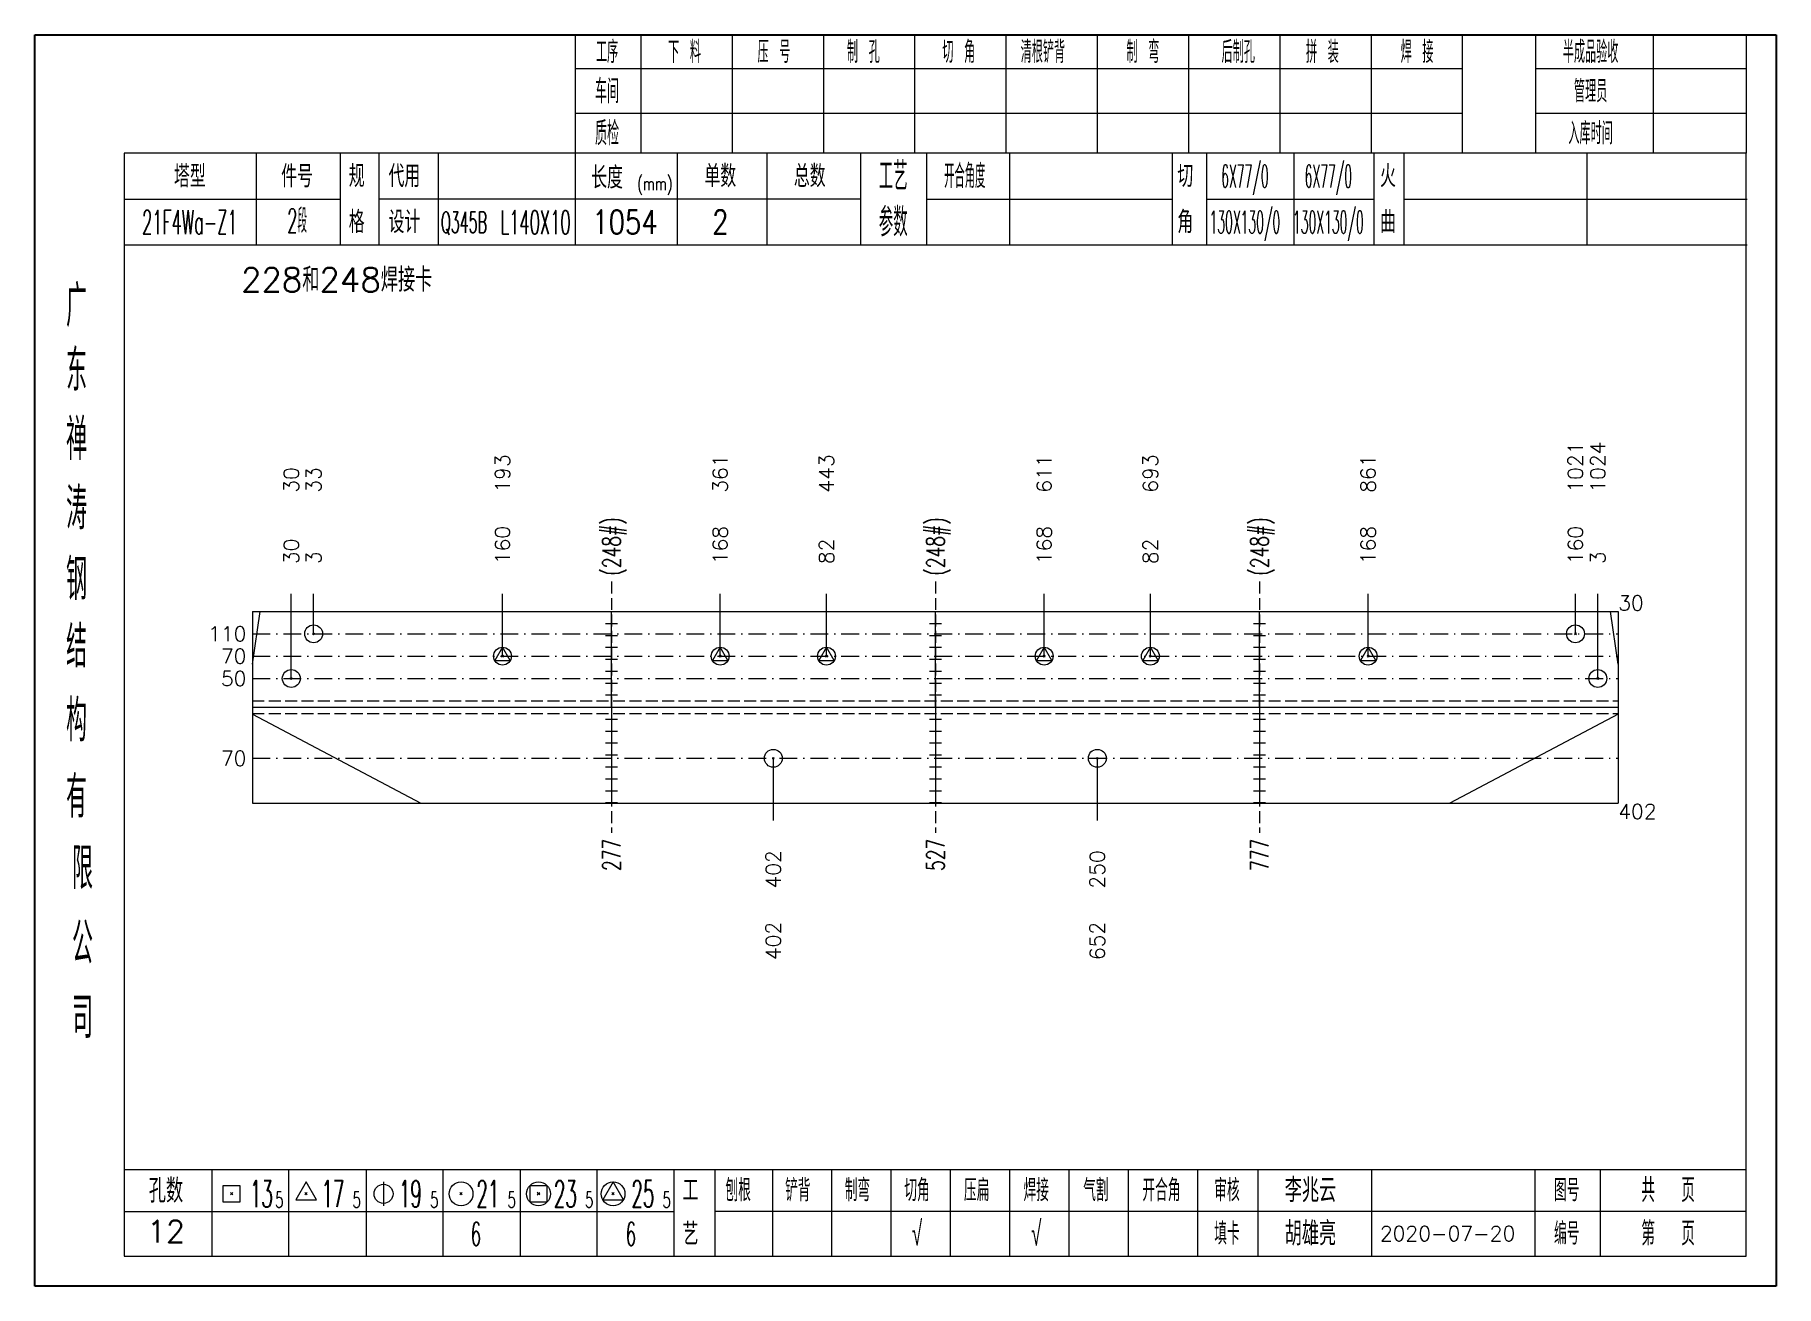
# Model space of a CAD drawing. Extents: x 1310 to 15542, y -76 to 8381.
# Drawn here: x 14313.8 to 14605.9, y 5083.7 to 5293.7 of the extents above; entities that cross this region are included whole.
import ezdxf
from ezdxf.enums import TextEntityAlignment as Align

# ---------------------------------------------------------------- set-up
doc = ezdxf.new("R2010")
doc.units = 0
doc.header["$MEASUREMENT"] = 0
doc.linetypes.add('一点画线', pattern=[5.2, 3, -1, 0.2, -1])
doc.linetypes.add('虚线', pattern=[2.75, 2, -0.75])
doc.layers.get('0').update_dxf_attribs({"linetype": 'CONTINUOUS', "lineweight": 25})
for name, color, linetype, lineweight in [('1', 7, 'CONTINUOUS', 25), ('2', 7, 'CONTINUOUS', 25), ('4', 7, 'CONTINUOUS', 25), ('5', 7, 'CONTINUOUS', 25)]:
    doc.layers.add(name, color=color, linetype=linetype, lineweight=lineweight)
doc.styles.get("Standard").update_dxf_attribs({"font": 'simplex.shx', "width": 0.7, "height": 3, "bigfont": 'gbhzfs.shx'})

msp = doc.modelspace()

# ---------------------------------------------------------------- texts
at = {"color": 7, "linetype": 'Continuous', "lineweight": 13}
for s, p in [('1021', (14572.208, 5216.854)), ('1024', (14575.958, 5216.854)), ('30', (14356.773, 5216.854)), ('33', (14360.523, 5216.854)), ('193', (14392.208, 5216.854)), ('361', (14428.73, 5216.854)), ('443', (14446.556, 5216.854)), ('611', (14483.078, 5216.854)), ('693', (14500.904, 5216.854)), ('861', (14537.425, 5216.854))]:
    msp.add_text(s, height=2.5, rotation=90, dxfattribs=at).set_placement(p, align=Align.MIDDLE_LEFT)
at = {"color": 8, "linetype": 'Continuous', "lineweight": 9}
for s, p in [('30', (14356.773, 5204.854)), ('160', (14392.208, 5204.854)), ('168', (14428.73, 5204.854)), ('82', (14446.556, 5204.854)), ('168', (14483.078, 5204.854)), ('82', (14500.904, 5204.854)), ('168', (14537.425, 5204.854)), ('160', (14572.208, 5204.854)), ('3', (14360.523, 5204.854)), ('3', (14575.958, 5204.854))]:
    msp.add_text(s, height=2.5, rotation=90, dxfattribs=at).set_placement(p, align=Align.MIDDLE_LEFT)
at = {"color": 7, "linetype": 'Continuous', "lineweight": 13}
msp.add_text('30', height=2.5, dxfattribs=at).set_placement((14579.382, 5198.354), align=Align.MIDDLE_LEFT)
for s, p in [('110', (14349.252, 5193.176)), ('70', (14349.252, 5189.426)), ('50', (14349.252, 5185.676)), ('70', (14349.252, 5172.283))]:
    msp.add_text(s, height=2.5, dxfattribs=at).set_placement(p, align=Align.MIDDLE_RIGHT)
at = {"layer": '1', "color": 7, "linetype": 'Continuous', "lineweight": 13}
msp.add_text('402', height=2.5, dxfattribs=at).set_placement((14579.382, 5163.354), align=Align.MIDDLE_LEFT)
at = {"layer": '1', "color": 8, "linetype": 'Continuous', "lineweight": 9}
for s, p in [('402', (14437.643, 5156.854)), ('250', (14491.991, 5156.854))]:
    msp.add_text(s, height=2.5, rotation=90, dxfattribs=at).set_placement(p, align=Align.MIDDLE_RIGHT)
at = {"layer": '1', "color": 7, "linetype": 'Continuous', "lineweight": 13}
for s, p in [('402', (14437.643, 5144.854)), ('652', (14491.991, 5144.854))]:
    msp.add_text(s, height=2.5, rotation=90, dxfattribs=at).set_placement(p, align=Align.MIDDLE_RIGHT)
at = {"layer": '2', "color": 7, "linetype": 'Continuous', "lineweight": 13, "width": 0.7}
for p in [(14410.501, 5202.926), (14464.849, 5202.926), (14519.196, 5202.926)]:
    msp.add_text('(248#)', height=3, rotation=90, dxfattribs=at).set_placement(p, align=Align.MIDDLE_LEFT)
for s, p in [('277', (14410.501, 5158.783)), ('527', (14464.849, 5158.783)), ('777', (14519.196, 5158.783))]:
    msp.add_text(s, height=3, rotation=90, dxfattribs=at).set_placement(p, align=Align.MIDDLE_RIGHT)
at = {"layer": '4', "color": 1, "linetype": 'Continuous', "lineweight": 25}
for s, height, width, p in [('工序', 3.7, 0.7, (14409.752, 5290.811)), ('下 料', 3.7, 0.7, (14422.752, 5290.811)), ('压 号', 3.7, 0.7, (14437.752, 5290.811)), ('制 孔', 3.7, 0.7, (14452.752, 5290.811)), ('切 角', 3.7, 0.7, (14468.752, 5290.811)), ('清根铲背 ', 3.7, 0.7, (14483.752, 5290.811)), (' 制 弯', 3.7, 0.7, (14498.752, 5290.811)), (' 后制孔', 3.7, 0.7, (14514.752, 5290.811)), ('拼 装', 3.7, 0.7, (14529.752, 5290.811)), (' 焊 接', 3.7, 0.7, (14544.752, 5290.811)), ('半成品验收', 3.7, 0.7, (14574.752, 5290.811)), ('车间', 4, 0.7, (14409.752, 5284.211)), ('管理员', 3.7, 0.7, (14574.752, 5284.211)), ('质检', 4, 0.7, (14409.752, 5277.151)), ('入库时间', 3.7, 0.7, (14574.752, 5277.151)), ('(mm)', 2.24, 0.7, (14417.752, 5268.711)), ('工艺', 4.8, 0.7, (14457.752, 5269.971)), ('开合角度', 4, 0.6, (14469.752, 5269.971)), ('6X77/0', 3.8, 0.4, (14516.752, 5269.971)), ('6X77/0', 3.8, 0.4, (14530.752, 5269.971)), ('21F4Wa-Z1', 4, 0.5, (14339.752, 5262.231)), ('2段', 4, 0.5, (14357.752, 5262.481)), ('L140X10', 4, 0.5, (14397.752, 5262.211)), ('1054', 4, 0.8, (14412.752, 5262.261)), ('2', 4, 0.8, (14428.752, 5262.261)), ('参数', 4.8, 0.7, (14457.752, 5262.261)), ('130X130/0', 3.8, 0.4, (14516.752, 5262.261)), ('130X130/0', 3.8, 0.4, (14530.752, 5262.261)), ('Q345B', 3.5, 0.5, (14385.752, 5262.211)), ('广', 6.96, 0.7, (14320.752, 5248.181)), ('东', 6.96, 0.7, (14320.752, 5237.391)), ('禅', 6.96, 0.7, (14320.752, 5225.801)), ('涛', 6.96, 0.7, (14320.752, 5214.201)), ('钢', 6.96, 0.7, (14320.752, 5202.311)), ('结', 6.96, 0.7, (14320.752, 5191.001)), ('构', 6.96, 0.7, (14320.752, 5178.621)), ('有', 6.96, 0.7, (14320.752, 5165.811)), ('限', 6.96, 0.7, (14321.752, 5153.811)), ('公', 6.96, 0.7, (14321.752, 5141.271)), ('司', 6.96, 0.7, (14321.752, 5128.791)), ('13', 4.47, 0.5, (14351.752, 5099.211)), ('17', 4.47, 0.5, (14363.752, 5099.211)), ('19', 4.47, 0.5, (14376.752, 5099.211)), ('21', 4.47, 0.5, (14389.752, 5099.211)), ('23', 4.47, 0.5, (14402.752, 5099.211)), ('25', 4.47, 0.5, (14415.752, 5099.211)), ('刨根', 3.7, 0.8, (14431.752, 5099.811)), ('铲背', 3.7, 0.8, (14441.752, 5099.811)), ('制弯', 3.7, 0.8, (14451.752, 5099.811)), ('切角', 3.7, 0.8, (14461.752, 5099.811)), ('压扁', 3.7, 0.8, (14471.752, 5099.811)), ('焊接', 3.7, 0.8, (14481.752, 5099.811)), ('气割', 3.7, 0.8, (14491.752, 5099.811)), ('开合角', 3.7, 0.8, (14502.752, 5099.811)), ('审核', 3.7, 0.8, (14513.752, 5099.811)), ('图号', 3.7, 0.8, (14570.752, 5099.811)), ('共  页', 4, 0.8, (14587.752, 5099.811)), ('5', 2.68, 0.6, (14354.752, 5098.211)), ('5', 2.68, 0.6, (14367.752, 5098.211)), ('5', 2.68, 0.6, (14380.752, 5098.211)), ('5', 2.68, 0.6, (14393.752, 5098.211)), ('5', 2.68, 0.6, (14406.752, 5098.211)), ('5', 2.68, 0.6, (14419.752, 5098.211)), ('√', 4, 0.6, (14461.752, 5092.541)), ('√', 4, 0.6, (14481.752, 5092.541)), ('填卡', 3.7, 0.8, (14513.752, 5092.541)), ('编号', 3.7, 0.8, (14570.752, 5092.541)), ('第  页', 4, 0.8, (14587.752, 5092.541)), ('6', 4, 0.5, (14387.752, 5092.461)), ('6', 4, 0.5, (14413.752, 5092.461))]:
    msp.add_text(s, height=height, dxfattribs=dict(at, width=width)).set_placement(p, align=Align.MIDDLE_CENTER)
for s, height, p in [('塔型', 3.7, (14339.752, 5269.941)), ('件号', 3.7, (14357.752, 5269.941)), ('规', 3.7, (14367.752, 5269.971)), ('代用', 3.7, (14375.752, 5269.971)), ('长度', 3.7, (14409.752, 5269.711)), ('单数', 3.7, (14428.752, 5269.971)), ('总数', 3.7, (14443.752, 5269.971)), ('切', 3.7, (14506.752, 5269.971)), ('火', 3.7, (14540.752, 5269.971)), ('格', 3.7, (14367.752, 5262.261)), ('设计', 3.7, (14375.752, 5262.261)), ('角', 3.7, (14506.752, 5262.261)), ('曲', 3.7, (14540.752, 5262.261)), ('孔数', 4, (14335.752, 5099.731)), ('工', 3.7, (14423.752, 5099.811)), ('李兆云', 4, (14527.752, 5099.811)), ('12', 3.7, (14335.752, 5092.901)), ('胡雄亮', 4, (14527.752, 5092.541)), ('艺', 3.7, (14423.752, 5092.461)), ('2020-07-20', 2.5, (14550.752, 5092.541))]:
    msp.add_text(s, height=height, dxfattribs=at).set_placement(p, align=Align.MIDDLE_CENTER)
at = {"layer": '4', "color": 4, "linetype": 'Continuous', "lineweight": 25}
msp.add_text('228和248焊接卡', height=4, dxfattribs=at).set_placement((14364.387, 5252.581), align=Align.MIDDLE_CENTER)

# ---------------------------------------------------------------- blocks, each defined once
blk = doc.blocks.new('孔21.5')
at = {"layer": '5', "color": 7, "linetype": 'Continuous', "lineweight": 13}
for p, q in [((-0.1, -0.1), (0.1, 0.1)), ((0.1, -0.1), (-0.1, 0.1))]:
    blk.add_line(p, q, dxfattribs=at)
blk.add_circle((0, 0), 1, dxfattribs=at)
blk = doc.blocks.new('孔25.5')
at = {"layer": '5', "color": 7, "linetype": 'Continuous', "lineweight": 13}
for p, q in [((0, 1), (-0.866, -0.5)), ((-0.1, -0.1), (0.1, 0.1)), ((0.1, -0.1), (-0.1, 0.1)), ((0.866, -0.5), (0, 1)), ((-0.866, -0.5), (0.866, -0.5))]:
    blk.add_line(p, q, dxfattribs=at)
blk.add_circle((0, 0), 1, dxfattribs=at)
blk = doc.blocks.new('CTJGK')
at = {"color": 6, "linetype": 'Continuous'}
for p, q in [((0, 209.97), (292.13, 209.97)), ((0, 0), (0, 209.97)), ((292.13, 209.97), (292.13, 0)), ((292.13, 0), (0, 0))]:
    blk.add_line(p, q, dxfattribs=at)

# ---------------------------------------------------------------- linework, layer by layer
at = {"color": 7, "linetype": 'Continuous', "lineweight": 13}
for p, q in [((14356.773, 5185.676), (14356.773, 5199.854)), ((14360.523, 5193.176), (14360.523, 5199.854)), ((14392.208, 5189.426), (14392.208, 5199.854)), ((14428.73, 5189.426), (14428.73, 5199.854)), ((14446.556, 5189.426), (14446.556, 5199.854)), ((14483.078, 5189.426), (14483.078, 5199.854)), ((14500.904, 5189.426), (14500.904, 5199.854)), ((14537.425, 5189.426), (14537.425, 5199.854)), ((14572.208, 5193.176), (14572.208, 5199.854)), ((14575.958, 5185.676), (14575.958, 5199.854)), ((14350.252, 5188.086), (14351.556, 5196.926)), ((14579.382, 5188.086), (14578.077, 5196.926)), ((14350.252, 5179.706), (14378.513, 5164.783)), ((14579.382, 5179.706), (14551.121, 5164.783)), ((14437.643, 5172.283), (14437.643, 5161.854)), ((14491.991, 5172.283), (14491.991, 5161.854))]:
    msp.add_line(p, q, dxfattribs=at)
at = {"color": 7, "linetype": 'Continuous', "lineweight": 18}
for p, q in [((14350.252, 5196.926), (14350.252, 5164.783)), ((14350.252, 5196.926), (14579.382, 5196.926)), ((14579.382, 5196.926), (14579.382, 5164.783)), ((14350.252, 5180.854), (14579.382, 5180.854))]:
    msp.add_line(p, q, dxfattribs=at)
at = {"color": 3, "linetype": '一点画线', "lineweight": 13}
for p, q in [((14350.252, 5193.176), (14579.382, 5193.176)), ((14350.252, 5189.426), (14579.382, 5189.426)), ((14350.252, 5185.676), (14579.382, 5185.676)), ((14350.252, 5172.283), (14579.382, 5172.283))]:
    msp.add_line(p, q, dxfattribs=at)
at = {"color": 1, "linetype": '虚线', "lineweight": 18}
for p, q in [((14350.252, 5181.926), (14579.382, 5181.926)), ((14350.252, 5179.783), (14579.382, 5179.783))]:
    msp.add_line(p, q, dxfattribs=at)
at = {"layer": '1', "color": 7, "linetype": 'Continuous', "lineweight": 18}
msp.add_line((14350.252, 5164.783), (14579.382, 5164.783), dxfattribs=at)
at = {"layer": '2', "color": 216, "linetype": '虚线', "lineweight": 13}
for p, q in [((14410.501, 5201.926), (14410.501, 5159.783)), ((14464.849, 5201.926), (14464.849, 5159.783)), ((14519.196, 5201.926), (14519.196, 5159.783))]:
    msp.add_line(p, q, dxfattribs=at)
at = {"layer": '2', "color": 7, "linetype": 'Continuous', "lineweight": 13}
for p, q in [((14411.501, 5196.854), (14409.501, 5196.854)), ((14411.501, 5194.854), (14409.501, 5194.854)), ((14410.501, 5180.854), (14410.501, 5196.926)), ((14465.849, 5196.854), (14463.849, 5196.854)), ((14465.849, 5194.854), (14463.849, 5194.854)), ((14464.849, 5180.854), (14464.849, 5196.926)), ((14520.196, 5196.854), (14518.196, 5196.854)), ((14520.196, 5194.854), (14518.196, 5194.854)), ((14519.196, 5180.854), (14519.196, 5196.926)), ((14411.501, 5192.854), (14409.501, 5192.854)), ((14465.849, 5192.854), (14463.849, 5192.854)), ((14520.196, 5192.854), (14518.196, 5192.854)), ((14411.501, 5190.854), (14409.501, 5190.854)), ((14411.501, 5188.854), (14409.501, 5188.854)), ((14465.849, 5190.854), (14463.849, 5190.854)), ((14465.849, 5188.854), (14463.849, 5188.854)), ((14520.196, 5190.854), (14518.196, 5190.854)), ((14520.196, 5188.854), (14518.196, 5188.854)), ((14411.501, 5186.854), (14409.501, 5186.854)), ((14465.849, 5186.854), (14463.849, 5186.854)), ((14520.196, 5186.854), (14518.196, 5186.854)), ((14411.501, 5184.854), (14409.501, 5184.854)), ((14411.501, 5182.854), (14409.501, 5182.854)), ((14465.849, 5184.854), (14463.849, 5184.854)), ((14465.849, 5182.854), (14463.849, 5182.854)), ((14520.196, 5184.854), (14518.196, 5184.854)), ((14520.196, 5182.854), (14518.196, 5182.854)), ((14410.501, 5180.854), (14410.501, 5164.783)), ((14464.849, 5180.854), (14464.849, 5164.783)), ((14519.196, 5180.854), (14519.196, 5164.783)), ((14409.501, 5178.854), (14411.501, 5178.854)), ((14409.501, 5176.854), (14411.501, 5176.854)), ((14463.849, 5178.854), (14465.849, 5178.854)), ((14463.849, 5176.854), (14465.849, 5176.854)), ((14518.196, 5178.854), (14520.196, 5178.854)), ((14518.196, 5176.854), (14520.196, 5176.854)), ((14409.501, 5174.854), (14411.501, 5174.854)), ((14463.849, 5174.854), (14465.849, 5174.854)), ((14518.196, 5174.854), (14520.196, 5174.854)), ((14409.501, 5172.854), (14411.501, 5172.854)), ((14409.501, 5170.854), (14411.501, 5170.854)), ((14463.849, 5172.854), (14465.849, 5172.854)), ((14463.849, 5170.854), (14465.849, 5170.854)), ((14518.196, 5172.854), (14520.196, 5172.854)), ((14518.196, 5170.854), (14520.196, 5170.854)), ((14409.501, 5168.854), (14411.501, 5168.854)), ((14463.849, 5168.854), (14465.849, 5168.854)), ((14518.196, 5168.854), (14520.196, 5168.854)), ((14409.501, 5166.854), (14411.501, 5166.854)), ((14463.849, 5166.854), (14465.849, 5166.854)), ((14518.196, 5166.854), (14520.196, 5166.854)), ((14409.501, 5164.854), (14411.501, 5164.854)), ((14463.849, 5164.854), (14465.849, 5164.854)), ((14518.196, 5164.854), (14520.196, 5164.854))]:
    msp.add_line(p, q, dxfattribs=at)
at = {"layer": '4', "color": 1, "linetype": 'Continuous', "lineweight": 18}
for p, q in [((14313.752, 5293.681), (14313.752, 5083.711)), ((14605.882, 5293.681), (14313.752, 5293.681)), ((14404.382, 5293.681), (14404.382, 5273.841)), ((14415.412, 5293.681), (14415.412, 5273.821)), ((14430.722, 5293.681), (14430.722, 5273.821)), ((14446.042, 5293.681), (14446.042, 5273.821)), ((14461.352, 5293.681), (14461.352, 5273.821)), ((14476.662, 5293.681), (14476.662, 5273.821)), ((14491.972, 5293.681), (14491.972, 5273.821)), ((14507.292, 5293.681), (14507.292, 5273.821)), ((14522.602, 5293.681), (14522.602, 5273.821)), ((14537.912, 5293.681), (14537.912, 5273.821)), ((14553.222, 5293.681), (14553.222, 5273.841)), ((14553.222, 5293.681), (14553.222, 5273.821)), ((14565.502, 5293.681), (14565.502, 5273.821)), ((14585.252, 5293.681), (14585.252, 5273.821)), ((14600.832, 5293.681), (14600.832, 5273.821)), ((14605.882, 5263.881), (14605.882, 5293.681)), ((14553.222, 5287.951), (14404.382, 5287.951)), ((14600.832, 5287.951), (14565.502, 5287.951)), ((14553.222, 5280.471), (14404.382, 5280.471)), ((14600.832, 5280.471), (14565.502, 5280.471)), ((14328.762, 5273.821), (14328.762, 5088.761)), ((14600.832, 5273.821), (14328.762, 5273.821)), ((14350.882, 5273.831), (14350.882, 5258.411)), ((14365.032, 5258.411), (14365.032, 5273.821)), ((14371.532, 5258.411), (14371.532, 5273.821)), ((14381.402, 5273.821), (14381.402, 5258.411)), ((14404.382, 5273.841), (14404.382, 5258.411)), ((14421.502, 5273.821), (14421.502, 5258.411)), ((14436.552, 5273.821), (14436.552, 5258.411)), ((14452.252, 5273.821), (14452.252, 5258.411)), ((14463.312, 5273.821), (14463.312, 5258.411)), ((14477.262, 5273.821), (14477.262, 5258.411)), ((14504.562, 5273.821), (14504.562, 5258.411)), ((14510.322, 5273.821), (14510.322, 5258.411)), ((14524.942, 5273.821), (14524.942, 5258.411)), ((14538.402, 5273.821), (14538.402, 5258.411)), ((14543.392, 5273.821), (14543.392, 5258.411)), ((14574.132, 5273.821), (14574.132, 5258.411)), ((14600.832, 5088.761), (14600.832, 5273.821)), ((14365.032, 5266.061), (14328.762, 5266.061)), ((14452.252, 5266.111), (14371.532, 5266.111)), ((14463.312, 5266.111), (14504.562, 5266.111)), ((14510.322, 5266.111), (14538.402, 5266.111)), ((14543.392, 5266.111), (14601.012, 5266.111)), ((14605.882, 5083.711), (14605.882, 5263.881)), ((14601.012, 5258.411), (14328.762, 5258.411)), ((14328.762, 5103.291), (14600.832, 5103.291)), ((14343.452, 5103.291), (14343.452, 5088.761)), ((14356.382, 5088.761), (14356.382, 5103.291)), ((14369.312, 5103.291), (14369.312, 5088.761)), ((14382.232, 5088.761), (14382.232, 5103.291)), ((14395.162, 5103.291), (14395.162, 5088.761)), ((14408.092, 5088.761), (14408.092, 5103.291)), ((14421.012, 5088.761), (14421.012, 5103.291)), ((14427.882, 5088.761), (14427.882, 5103.291)), ((14437.542, 5088.761), (14437.542, 5103.291)), ((14447.482, 5088.761), (14447.482, 5103.291)), ((14457.422, 5088.761), (14457.422, 5103.291)), ((14467.372, 5088.761), (14467.372, 5103.291)), ((14477.312, 5088.761), (14477.312, 5103.291)), ((14487.252, 5088.761), (14487.252, 5103.291)), ((14497.202, 5088.761), (14497.202, 5103.291)), ((14508.842, 5088.761), (14508.842, 5103.291)), ((14518.992, 5088.761), (14518.992, 5103.291)), ((14538.052, 5088.761), (14538.052, 5103.291)), ((14565.432, 5088.761), (14565.432, 5103.291)), ((14576.392, 5088.761), (14576.392, 5103.291)), ((14421.012, 5096.161), (14328.762, 5096.161)), ((14427.842, 5096.321), (14600.832, 5096.321)), ((14328.762, 5088.761), (14600.832, 5088.761)), ((14313.752, 5083.711), (14605.882, 5083.711))]:
    msp.add_line(p, q, dxfattribs=at)
at = {"layer": '4', "color": 7, "linetype": 'Continuous', "lineweight": 13}
for p, q in [((14345.338, 5097.797), (14345.338, 5100.625)), ((14345.338, 5100.625), (14348.166, 5100.625)), ((14348.166, 5100.625), (14348.166, 5097.797)), ((14359.252, 5101.211), (14357.52, 5098.211)), ((14360.984, 5098.211), (14359.252, 5101.211)), ((14372.252, 5101.211), (14372.252, 5097.211)), ((14396.838, 5097.797), (14396.838, 5100.625)), ((14396.838, 5100.625), (14399.666, 5100.625)), ((14399.666, 5100.625), (14399.666, 5097.797)), ((14410.752, 5101.211), (14409.02, 5098.211)), ((14412.484, 5098.211), (14410.752, 5101.211)), ((14348.166, 5097.797), (14345.338, 5097.797)), ((14346.552, 5099.011), (14346.952, 5099.411)), ((14346.952, 5099.011), (14346.552, 5099.411)), ((14357.52, 5098.211), (14360.984, 5098.211)), ((14359.052, 5099.011), (14359.452, 5099.411)), ((14359.452, 5099.011), (14359.052, 5099.411)), ((14385.052, 5099.011), (14385.452, 5099.411)), ((14385.452, 5099.011), (14385.052, 5099.411)), ((14399.666, 5097.797), (14396.838, 5097.797)), ((14398.052, 5099.011), (14398.452, 5099.411)), ((14398.452, 5099.011), (14398.052, 5099.411)), ((14409.02, 5098.211), (14412.484, 5098.211)), ((14410.552, 5099.011), (14410.952, 5099.411)), ((14410.952, 5099.011), (14410.552, 5099.411))]:
    msp.add_line(p, q, dxfattribs=at)
for centre, radius in [((14372.252, 5099.211), 1.6), ((14385.252, 5099.211), 2), ((14398.252, 5099.211), 2), ((14410.752, 5099.211), 2)]:
    msp.add_circle(centre, radius, dxfattribs=at)

# ---------------------------------------------------------------- block references
at = {"color": 0, "linetype": 'Continuous'}
msp.add_blockref('CTJGK', (14313.752, 5083.711), dxfattribs=at)
at = {"color": 8, "linetype": 'Continuous', "lineweight": 9, "xscale": 1.5, "yscale": 1.5, "zscale": 1.5}
for name, p in [('孔21.5', (14360.523, 5193.176)), ('孔21.5', (14572.208, 5193.176)), ('孔25.5', (14392.208, 5189.426)), ('孔25.5', (14428.73, 5189.426)), ('孔25.5', (14446.556, 5189.426)), ('孔25.5', (14483.078, 5189.426)), ('孔25.5', (14500.904, 5189.426)), ('孔25.5', (14537.425, 5189.426)), ('孔21.5', (14356.773, 5185.676)), ('孔21.5', (14575.958, 5185.676))]:
    msp.add_blockref(name, p, dxfattribs=at)
at = {"layer": '1', "color": 8, "linetype": 'Continuous', "lineweight": 9, "xscale": 1.5, "yscale": 1.5, "zscale": 1.5}
for p in [(14437.643, 5172.283), (14491.991, 5172.283)]:
    msp.add_blockref('孔21.5', p, dxfattribs=at)

msp.set_redraw_order([(e.dxf.handle, doc.entitydb.next_handle()) for e in msp.query("TEXT MTEXT ATTDEF DIMENSION ARC_DIMENSION")])  # texts and dimensions are drawn at this point

doc.saveas('drawing.dxf')
